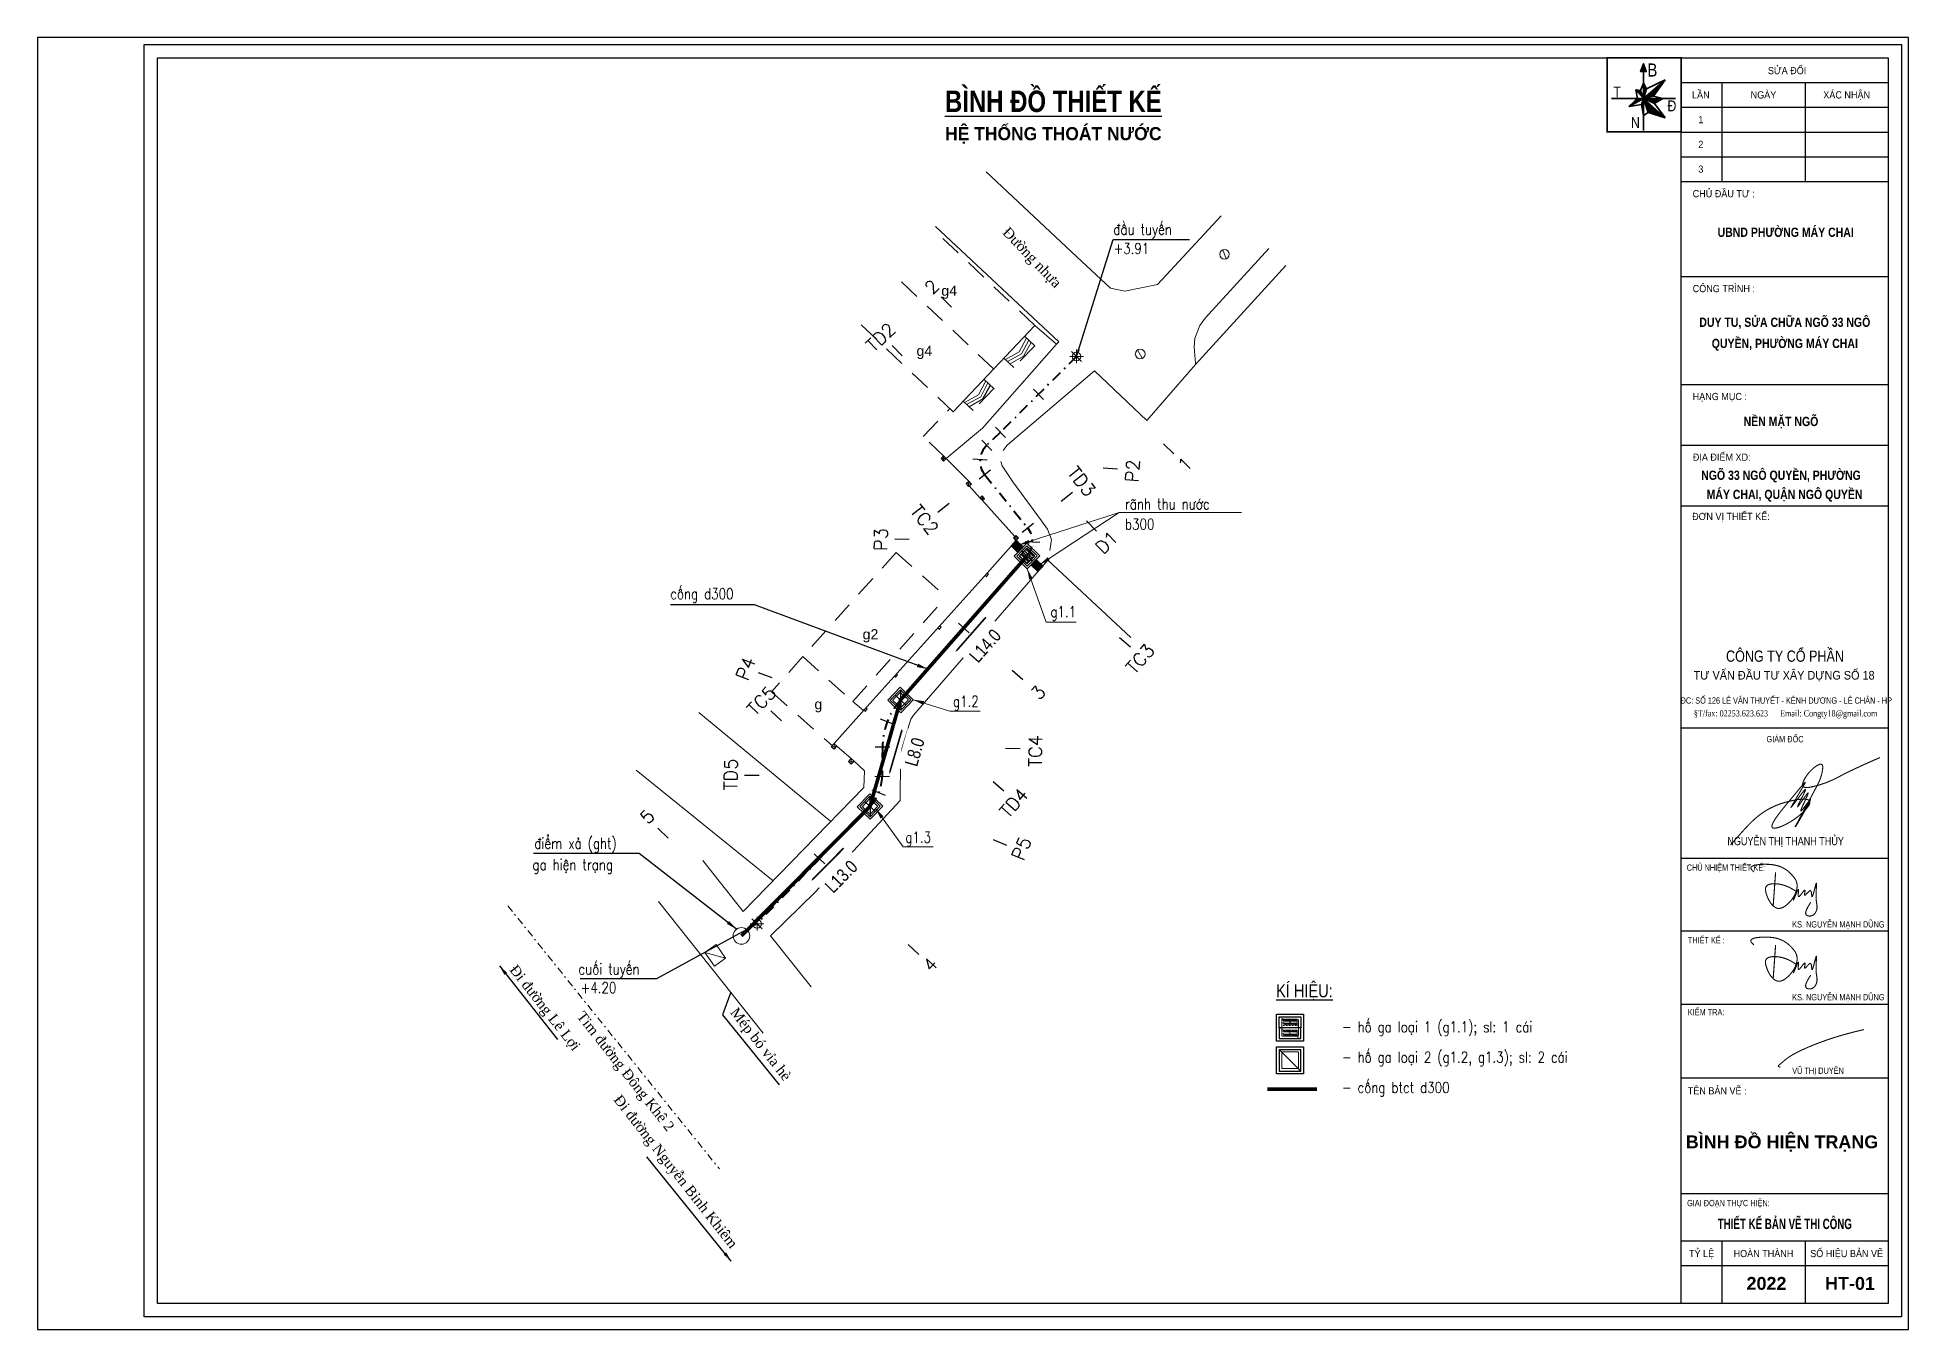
# Model space of a CAD drawing. Header units: inches. Extents: x 598125 to 598485, y 2306533 to 2306724.
# Drawn here: x 598356.4 to 598485.4, y 2306532.8 to 2306621.9 of the extents above; entities that cross this region are included whole.
import ezdxf
from ezdxf.enums import TextEntityAlignment as Align

# ---------------------------------------------------------------- set-up
doc = ezdxf.new("R2010")
doc.units = ezdxf.units.IN
doc.header["$MEASUREMENT"] = 0
for name, pattern in [('ACAD_ISO02W100', [15, 12, -3]), ('DASHDOT', [1, 0.5, -0.25, 0, -0.25]), ('DGN Style 2', [2.425456, 1.455274, -0.970183]), ('HIDDEN', [0.375, 0.25, -0.125])]:
    doc.linetypes.add(name, pattern=pattern)
for name, color, linetype in [('BT7-THAY', 7, 'Continuous'), ('Duong', 3, 'Continuous'), ('ENTTNTHIETKE1', 2, 'Continuous'), ('GA', 5, 'Continuous'), ('GHICHU', 7, 'Continuous'), ('KHUNGTEN', 5, 'Continuous'), ('T.bao', 6, 'Continuous'), ('thep', 2, 'Continuous'), ('TUYEN', 7, 'Continuous'), ('TXT', 5, 'Continuous')]:
    doc.layers.add(name, color=color, linetype=linetype)
for name, color, linetype, lineweight in [('ISO', 153, 'Continuous', 13), ('Khung', 1, 'Continuous', 35), ('Khungbo', 32, 'Continuous', 25), ('LC ISO', 160, 'Continuous', 13), ('LC Khac', 4, 'Continuous', 9), ('LC MANH DUT', 35, 'HIDDEN', 5), ('LC Net dam 1', 30, 'Continuous', 30), ('LC Net manh', 239, 'Continuous', 5), ('LC Net thay', 7, 'Continuous', 25), ('LC Text1', 3, 'Continuous', 20), ('LC Text2', 7, 'Continuous', 25), ('Level 25', 7, 'Continuous', 0), ('Level 5', 7, 'Continuous', 0), ('NKB-00 Boundary', 1, 'ACAD_ISO02W100', 100), ('sotang', 7, 'Continuous', 0)]:
    doc.layers.add(name, color=color, linetype=linetype, lineweight=lineweight)
doc.styles.add('.VnArial', font='', dxfattribs={"height": 0.4})
doc.styles.add('LC 1', font='')
doc.styles.add('LC 3', font='vnsimli.shx', dxfattribs={"width": 0.75})
doc.styles.add('LC3', font='', dxfattribs={"width": 0.8})
doc.styles.get("Standard").update_dxf_attribs({"font": 'arial.ttf'})
doc.styles.add('style1', font='times.ttf')
doc.styles.add('T2', font='', dxfattribs={"width": 0.8})
doc.styles.add('Ten duong', font='', dxfattribs={"width": 0.85})
doc.styles.add('TENCOC', font='Vnromanc.shx')
doc.styles.add('THANG2', font='')
doc.styles.add('VnAvantH-B', font='')
doc.styles.get('.VnArial').set_extended_font_data('.VnArial', italic=True)
doc.styles.get('LC 1').set_extended_font_data('.VnAvantH', bold=True)
doc.styles.get('LC3').set_extended_font_data('.VnArialH', bold=True)
doc.styles.get('T2').set_extended_font_data('.VnArialH')
doc.styles.get('Ten duong').set_extended_font_data('.VnBlackH')
doc.styles.get('THANG2').set_extended_font_data('.VnHelvetInsH', bold=True)
doc.styles.get('VnAvantH-B').set_extended_font_data('.VnAvantH', bold=True)
doc.dimstyles.get("Standard").update_dxf_attribs({"dimtxt": 0.18, "dimasz": 0.18, "dimexe": 0.18, "dimexo": 0.0625, "dimgap": 0.09, "dimtad": 0, "dimtih": 1, "dimtoh": 1, "dimdec": 4, "dimzin": 0, "dimdsep": 46, "dimtxsty": 'Standard', "dimcen": 0.09, "dimadec": 0, "dimazin": 0, "dimtfac": 1, "dimtdec": 4, "dimtofl": 0, "dimtmove": 0, "dimatfit": 3, "dimfxl": 1, "dimtolj": 1, "dimtzin": 0, "dimarcsym": 0})
pattern_1 = [(45, (598407.1368878, 2306576.310959), (-0.001590994, 0.001590994), [])]

msp = doc.modelspace()

# ---------------------------------------------------------------- texts
at = {"linetype": 'Continuous', "lineweight": 0, "char_height": 0.7, "attachment_point": 1, "style": 'style1'}
for s, insert, rotation in [('Đường nhựa', (598423.39, 2306608.88), 313.7976), ('Đi đường Lê Lợi', (598389.44, 2306558.02), 308.1919), ('Tim đường Đông Khê 2', (598394.07, 2306554.82), 308.1919), ('Mép bó vỉa hè', (598404.66, 2306555.08), 308.1919), ('Đi đường Nguyễn Bỉnh Khiêm', (598396.62, 2306549.06), 308.1919)]:
    msp.add_mtext_dynamic_manual_height_columns(s, width=51.1803, gutter_width=10, heights=[0], dxfattribs=dict(at, insert=insert, rotation=rotation))
at = {"layer": 'GHICHU', "color": 0, "style": 'THANG2'}
for s, height, p in [('b×nh ®å hiÖn tr¹ng', 0.8868, (598476.7, 2306545.29, -2.06)), ('2022', 0.887, (598475.63, 2306535.53, -2.06)), ('ht-01', 0.887, (598481.39, 2306535.53, -2.06))]:
    msp.add_text(s, height=height, rotation=359.9992, dxfattribs=at).set_placement(p, align=Align.CENTER)
at = {"layer": 'Khung', "color": 0, "style": 'Ten duong', "width": 0.85}
for s, height, p in [('B', 0.9, (598467.42, 2306619.19, -2.06)), ('t', 0.75, (598465.07, 2306617.75, -2.06)), ('®', 0.75, (598468.8, 2306616.79, -2.06)), ('n', 0.75, (598466.28, 2306615.64, -2.06))]:
    msp.add_text(s, height=height, dxfattribs=at).set_placement(p)
at = {"layer": 'LC Text1', "color": 3, "style": 'LC 3', "width": 0.8}
for s, rotation, p in [('®Çu tuyÕn', 359.9992, (598430.58, 2306608.28)), ('+3.91', 359.9992, (598430.59, 2306606.96)), ('r·nh thu n\xadíc', 0.0008, (598431.38, 2306589.34)), ('b300', 0.0008, (598431.38, 2306587.95)), ('cèng d300', 359.9992, (598400.01, 2306583.15)), ('g1.1', 0.0008, (598426.24, 2306581.91)), ('g1.2', 0.0008, (598419.52, 2306575.73)), ('g1.3', 0.0008, (598416.23, 2306566.36)), ('®iÓm x¶ (ght)', 359.9992, (598390.64, 2306565.94)), ('ga hiÖn tr¹ng', 359.9992, (598390.51, 2306564.47)), ('cuèi tuyÕn', 0.0008, (598393.68, 2306557.27)), ('+4.20', 359.9992, (598393.83, 2306555.99)), ('- hè ga lo¹i 1 (g1.1); sl: 1 c¸i', 359.9992, (598446.34, 2306553.29, 0)), ('- hè ga lo¹i 2 (g1.2, g1.3); sl: 2 c¸i', 359.9992, (598446.34, 2306551.2, 0)), ('- cèng btct d300', 359.9992, (598446.34, 2306549.11, 0))]:
    msp.add_text(s, height=0.75, rotation=rotation, dxfattribs=at).set_placement(p)
at = {"layer": 'LC Text2', "style": 'T2', "width": 0.8}
msp.add_text('%%UkÝ hiÖu:', height=0.9, rotation=359.9992, dxfattribs=at).set_placement((598441.8, 2306555.7, 0))
at = {"layer": 'Level 5', "color": 8, "linetype": 'DGN Style 2', "lineweight": 0, "char_height": 0.7, "attachment_point": 7, "rotation": 360, "line_spacing_factor": 0.782774, "style": '.VnArial'}
for s, insert in [('\\fArial|b0|i0|c0|p39;g2', (598413.28, 2306580.17)), ('{\\fArial|b0|i0|c0|p39;g}', (598409.96, 2306575.35))]:
    msp.add_mtext(s, dxfattribs=dict(at, insert=insert))
at = {"layer": 'sotang', "color": 7, "char_height": 0.7, "width": 1.2942, "attachment_point": 7, "rotation": 360, "line_spacing_factor": 0.782774, "style": '.VnArial'}
for insert in [(598418.71, 2306603.86), (598417, 2306599.71)]:
    msp.add_mtext('{\\fArial|b0|i0|c0|p39;g4}', dxfattribs=dict(at, insert=insert))

# ---------------------------------------------------------------- blocks, each defined once
blk = doc.blocks.new('tru')
at = {"linetype": 'Continuous', "lineweight": 0}
for p, q in [((983.35, 986.81), (983.6, 986.83)), ((983.35, 986.81), (983.38, 986.56)), ((983.35, 986.81), (983.62, 986.58)), ((983.6, 986.83), (983.38, 986.56)), ((983.6, 986.83), (983.62, 986.58))]:
    blk.add_line(p, q, dxfattribs=at)
blk = doc.blocks.new('chu ki Miss Duyen')
at = {"layer": 'ISO', "ltscale": 2, "const_width": 40}
blk.add_lwpolyline([(843, 225), (838, 225), (836, 225), (834, 225), (832, 225), (830, 226), (828, 226), (827, 226), (826, 226), (825, 226), (824, 226), (823, 226), (821, 226), (820, 227), (819, 227), (818, 227), (817, 227), (816, 227), (815, 227), (814, 227), (813, 228), (812, 228), (810, 228), (809, 228), (808, 228), (807, 229), (806, 229), (805, 229), (804, 229), (803, 230), (801, 230), (800, 230), (799, 230), (798, 231), (797, 231), (795, 231), (794, 232), (793, 232), (792, 232), (791, 233), (789, 233), (788, 233), (787, 234), (786, 234), (785, 235), (783, 235), (782, 235), (781, 236), (780, 236), (779, 237), (778, 237), (777, 238), (776, 238), (776, 238), (775, 238), (775, 239), (774, 239), (774, 239), (773, 239), (773, 240), (772, 240), (771, 240), (771, 240), (770, 241), (770, 241), (769, 241), (769, 242), (768, 242), (768, 242), (767, 242), (767, 243), (766, 243), (766, 243), (765, 244), (765, 244), (765, 244), (764, 245), (764, 245), (763, 245), (763, 246), (762, 246), (762, 246), (762, 247), (761, 247), (761, 247), (760, 248), (760, 248), (760, 248), (759, 249), (759, 249), (759, 249), (758, 250), (758, 250), (758, 250), (758, 251), (757, 251), (757, 251), (757, 252), (756, 252), (756, 253), (756, 253), (756, 253), (756, 254), (755, 254), (755, 255), (755, 255), (755, 255), (755, 256), (755, 256), (754, 257), (754, 257), (754, 257), (754, 258), (754, 258), (754, 259), (754, 259), (754, 260), (754, 260), (754, 260), (754, 261), (754, 261), (754, 262), (754, 262), (754, 263), (754, 263), (754, 263), (754, 264), (754, 264), (754, 265), (754, 265), (754, 266), (754, 266), (754, 267), (754, 267), (755, 268), (755, 268), (755, 269), (755, 269), (755, 270), (755, 270), (755, 270), (756, 271), (756, 271), (756, 272), (756, 272), (756, 273), (757, 273), (757, 274), (757, 274), (757, 275), (758, 275), (758, 276), (758, 276), (758, 277), (759, 277), (759, 278), (759, 278), (759, 279), (760, 279), (760, 280), (760, 280), (761, 281), (761, 281), (761, 282), (762, 282), (762, 283), (762, 283), (763, 284), (763, 284), (763, 285), (764, 285), (764, 286), (764, 286), (765, 287), (766, 288), (767, 289), (767, 290), (768, 291), (769, 293), (770, 294), (771, 295), (771, 296), (772, 297), (773, 298), (774, 299), (775, 300), (776, 301), (777, 302), (778, 303), (778, 304), (780, 306), (781, 307), (782, 308), (783, 309), (784, 310), (785, 311), (786, 312), (786, 312), (787, 313), (788, 314), (789, 315), (790, 316), (791, 317), (792, 318), (792, 319), (793, 320), (794, 321), (795, 322), (796, 323), (797, 324), (797, 324), (798, 325), (799, 326), (800, 327), (801, 328), (801, 329), (802, 330), (803, 330), (804, 331), (805, 332), (805, 333), (806, 334), (807, 335), (808, 336), (808, 336), (809, 337), (810, 338), (811, 339), (811, 340), (812, 340), (813, 341), (814, 343), (816, 344), (817, 346), (819, 348), (820, 349), (822, 351), (823, 352), (824, 354), (826, 355), (827, 357), (829, 358), (830, 360), (831, 361), (834, 364), (840, 370), (842, 372), (845, 376), (848, 379), (851, 382), (853, 386), (856, 389), (859, 392), (862, 395), (865, 398), (867, 401), (870, 404), (873, 407), (876, 411), (879, 414), (882, 417), (885, 420), (887, 423), (890, 427), (893, 430), (896, 433), (899, 436), (902, 440), (905, 443), (908, 446), (911, 449), (914, 453), (917, 456), (920, 459), (923, 462), (926, 466), (928, 469), (931, 472), (934, 476), (937, 479), (940, 482), (943, 486), (946, 489), (949, 492), (953, 495), (956, 499), (959, 502), (962, 505), (965, 509), (968, 512), (971, 515), (974, 519), (977, 522), (980, 525), (983, 529), (986, 532), (989, 535), (992, 538), (996, 542), (999, 545), (1002, 548), (1005, 552), (1008, 555), (1011, 558), (1014, 561), (1017, 565), (1021, 568), (1024, 571), (1027, 574), (1030, 578), (1033, 581), (1036, 584), (1040, 587), (1043, 591), (1046, 594), (1049, 596), (1052, 600), (1056, 603), (1059, 606), (1062, 610), (1065, 613), (1069, 616), (1072, 619), (1075, 622), (1078, 625), (1082, 628), (1085, 631), (1088, 634), (1091, 637), (1095, 640), (1098, 643), (1101, 646), (1105, 649), (1108, 652), (1111, 655), (1114, 658), (1118, 661), (1121, 664), (1124, 667), (1128, 670), (1131, 673), (1134, 676), (1138, 679), (1141, 682), (1144, 685), (1148, 688), (1151, 691), (1154, 694), (1158, 697), (1161, 700), (1165, 702), (1168, 705), (1171, 708), (1175, 711), (1178, 714), (1182, 717), (1185, 720), (1188, 722), (1192, 725), (1195, 728), (1199, 731), (1202, 734), (1205, 736), (1209, 739), (1212, 742), (1216, 745), (1219, 747), (1223, 750), (1226, 753), (1229, 756), (1233, 758), (1236, 761), (1240, 764), (1243, 767), (1247, 769), (1250, 772), (1254, 775), (1257, 777), (1261, 780), (1264, 783), (1268, 785), (1271, 788), (1275, 791), (1278, 793), (1282, 796), (1285, 799), (1289, 801), (1292, 804), (1296, 807), (1299, 809), (1303, 812), (1306, 815), (1310, 817), (1313, 820), (1317, 822), (1320, 825), (1324, 828), (1327, 830), (1331, 833), (1335, 835), (1338, 838), (1342, 840), (1345, 843), (1349, 846), (1352, 848), (1356, 851), (1360, 853), (1363, 856), (1367, 858), (1370, 861), (1374, 863), (1377, 866), (1381, 868), (1385, 871), (1392, 876), (1399, 881), (1406, 886), (1413, 891), (1421, 896), (1428, 901), (1435, 906), (1442, 911), (1447, 915), (1457, 921), (1464, 926), (1471, 931), (1479, 936), (1486, 941), (1493, 946), (1501, 950), (1508, 955), (1515, 960), (1523, 965), (1530, 970), (1537, 975), (1545, 980), (1552, 984), (1559, 989), (1567, 994), (1574, 999), (1582, 1004), (1589, 1008), (1596, 1013), (1604, 1018), (1611, 1023), (1619, 1028), (1626, 1032), (1634, 1037), (1641, 1042), (1648, 1046), (1656, 1051), (1663, 1056), (1671, 1061), (1678, 1065), (1686, 1070), (1693, 1075), (1701, 1079), (1708, 1084), (1716, 1089), (1723, 1093), (1731, 1098), (1738, 1103), (1746, 1107), (1753, 1112), (1761, 1116), (1769, 1121), (1776, 1126), (1784, 1130), (1791, 1135), (1799, 1139), (1806, 1144), (1814, 1148), (1822, 1153), (1829, 1158), (1837, 1162), (1844, 1167), (1852, 1171), (1860, 1176), (1867, 1180), (1875, 1185), (1882, 1189), (1890, 1194), (1898, 1198), (1905, 1203), (1913, 1207), (1921, 1212), (1928, 1216), (1936, 1220), (1943, 1225), (1951, 1229), (1959, 1234), (1964, 1237), (1974, 1243), (1982, 1247), (1989, 1251), (1997, 1256), (2005, 1260), (2012, 1265), (2020, 1269), (2028, 1273), (2036, 1278), (2043, 1282), (2051, 1286), (2059, 1291), (2066, 1295), (2074, 1299), (2082, 1304), (2089, 1308), (2097, 1312), (2105, 1317), (2113, 1321), (2120, 1325), (2128, 1330), (2136, 1334), (2144, 1338), (2151, 1342), (2159, 1347), (2167, 1351), (2175, 1355), (2182, 1359), (2190, 1364), (2198, 1368), (2206, 1372), (2213, 1376), (2221, 1381), (2229, 1385), (2237, 1389), (2244, 1393), (2252, 1397), (2260, 1402), (2268, 1406), (2276, 1410), (2283, 1414), (2291, 1418), (2299, 1422), (2307, 1426), (2315, 1431), (2322, 1435), (2330, 1439), (2338, 1443), (2346, 1447), (2354, 1451), (2361, 1455), (2369, 1459), (2377, 1464), (2385, 1468), (2393, 1472), (2401, 1476), (2408, 1480), (2416, 1484), (2424, 1488), (2432, 1492), (2440, 1496), (2448, 1500), (2456, 1504), (2463, 1508), (2471, 1512), (2479, 1516), (2487, 1520), (2495, 1524), (2503, 1528), (2511, 1532), (2519, 1536), (2526, 1540), (2534, 1544), (2542, 1548), (2550, 1552), (2558, 1556), (2566, 1560), (2574, 1564), (2582, 1568), (2590, 1572), (2598, 1575), (2606, 1579), (2613, 1583), (2621, 1587), (2629, 1591), (2637, 1595), (2645, 1599), (2653, 1603), (2661, 1607), (2669, 1610), (2677, 1614), (2685, 1618), (2693, 1622), (2701, 1626), (2709, 1630), (2717, 1633), (2725, 1637), (2733, 1641), (2741, 1645), (2749, 1649), (2756, 1652), (2764, 1656), (2772, 1660), (2780, 1664), (2788, 1668), (2796, 1671), (2804, 1675), (2812, 1679), (2820, 1683), (2828, 1686), (2836, 1690), (2844, 1694), (2852, 1698), (2860, 1701), (2868, 1705), (2876, 1709), (2884, 1712), (2892, 1716), (2900, 1720), (2908, 1723), (2916, 1727), (2925, 1731), (2933, 1734), (2941, 1738), (2949, 1742), (2957, 1745), (2965, 1749), (2973, 1753), (2981, 1756), (2989, 1760), (2997, 1763), (3005, 1767), (3013, 1771), (3021, 1774), (3029, 1778), (3037, 1781), (3045, 1785), (3053, 1789), (3061, 1792), (3069, 1796), (3078, 1799), (3086, 1803), (3094, 1806), (3102, 1810), (3110, 1813), (3118, 1817), (3126, 1820), (3134, 1824), (3142, 1827), (3150, 1831), (3156, 1833), (3167, 1838), (3175, 1841), (3183, 1845), (3191, 1848), (3199, 1852), (3207, 1855), (3215, 1859), (3223, 1862), (3232, 1866), (3240, 1869), (3248, 1873), (3256, 1876), (3264, 1879), (3272, 1883), (3280, 1886), (3288, 1890), (3297, 1893), (3305, 1896), (3313, 1900), (3321, 1903), (3329, 1907), (3337, 1910), (3345, 1913), (3354, 1917), (3362, 1920), (3370, 1923), (3378, 1927), (3386, 1930), (3394, 1933), (3403, 1937), (3411, 1940), (3419, 1944), (3427, 1947), (3435, 1950), (3452, 1957), (3468, 1963), (3484, 1970), (3501, 1977), (3517, 1983), (3534, 1990), (3550, 1996), (3566, 2003), (3583, 2009), (3599, 2016), (3616, 2022), (3632, 2029), (3648, 2035), (3665, 2042), (3681, 2048), (3698, 2055), (3714, 2061), (3731, 2068), (3747, 2074), (3763, 2081), (3780, 2087), (3796, 2093), (3813, 2100), (3828, 2106)], dxfattribs=at)
blk = doc.blocks.new('nguyen thi thanh thuy')
at = {"layer": 'ISO', "ltscale": 2, "const_width": 40}
blk.add_lwpolyline([(-2685, -1690, -0.006388), (-2178, -1117, -0.008557), (-1977, -905, -0.017087), (-1770, -708, -0.102087), (-833, -161, -0.039833), (-270, -16, -0.020512), (-90, 8, -0.044497), (98, 9, -0.05587), (182, -8, -0.113633), (236, -42, -0.176433), (258, -92, -0.077033), (254, -135, -0.069534), (223, -210, -0.038569), (166, -296, -0.030368), (57, -421, -0.082382), (-675, -942, -0.035158), (-905, -1035, -0.04441), (-1026, -1062, -0.066948), (-1091, -1062, -0.143409), (-1132, -1043, -0.176131), (-1149, -1007, -0.069024), (-1148, -973, -0.059887), (-1131, -911, -0.036714), (-1079, -807, -0.019023), (-1000, -683, -0.011006), (-898, -542, -0.01042), (-645, -222, 0.001355), (-76, 463, -0.031231), (69, 631, -0.180623), (82, 640, -0.602198), (84, 631, -0.055981), (56, 570, -0.010846), (-28, 418, 0.000464), (-371, -161, 0.02324), (-439, -286, 1.627113), (-437, -292, 0.049833), (-397, -245, 0.005496), (-91, 162, -0.011697), (26, 311, -0.051381), (82, 370, -0.288592), (95, 376, -0.379106), (97, 362, -0.040394), (80, 315, -0.015043), (4, 153, 0.026859), (-200, -261, 0.160173), (-204, -278, 0.62441), (-195, -273, 0.034188), (-141, -204, -0.015387), (148, 200, -0.034245), (183, 240, -0.377171), (195, 246, -0.275743), (195, 230, -0.039705), (162, 143, -0.007154), (29, -150, 0.010269), (-53, -335, 0.059207), (-81, -418, 0.494242), (-78, -431, 0.209425), (-61, -421, 0.031522), (-22, -378, 0.012151), (92, -232, -0.015412), (249, -26, -0.066877), (274, -2, -1.012313), (279, -8, -0.055225), (269, -38, -0.019501), (211, -159, -0.008968), (2, -538, -0.00525), (-207, -898, -0.041875), (-284, -1018, -0.365695), (-264, -970, -0.007459), (-39, -543, 0.000828), (491, 447, 0.016244), (598, 659, 0.05881), (711, 1009, 0.039413), (734, 1174, 0.060004), (730, 1242, 0.240646), (692, 1298, 0.134453), (647, 1305, 0.071372), (590, 1291, 0.040684), (523, 1258, 0.056501), (335, 1112, 0.071752), (65, 772, 0.045704), (5, 642, 0.058573), (-12, 565, 0.116475), (-5, 505, 0.165912), (30, 466, 0.096245), (88, 446, 0.048338), (165, 443, 0.036618), (301, 460, 0.062636), (1097, 724, 0.01049), (1469, 913, -0.006081), (1725, 1041, -0.007252), (2275, 1297, -0.003845), (2852, 1552)], format="xyb", dxfattribs=at)
blk = doc.blocks.new('Nguyen Manh Dung')
at = {"layer": 'LC ISO', "const_width": 60}
for points in [[(-1870, 1732), (-1922, 1783), (-1970, 1833), (-2008, 1881), (-2021, 1904), (-2030, 1922), (-2036, 1946), (-2036, 1965), (-2032, 1984), (-2024, 2001), (-2013, 2017), (-1997, 2033), (-1956, 2060), (-1902, 2084), (-1839, 2104), (-1766, 2121), (-1686, 2135), (-1601, 2145), (-1512, 2153), (-1330, 2161), (-1222, 2162), (-1153, 2160), (-1069, 2157), (-989, 2152), (-911, 2144), (-837, 2135), (-695, 2110), (-564, 2078), (-443, 2038), (-329, 1991), (-223, 1936), (-123, 1874), (-29, 1805), (62, 1728), (149, 1645), (256, 1528), (315, 1458), (354, 1407), (390, 1354), (422, 1299), (437, 1269), (469, 1185), (484, 1126), (494, 1065), (499, 1003), (499, 941), (494, 878), (485, 814), (471, 750), (453, 686), (431, 622), (405, 559), (376, 496), (307, 372), (227, 253), (136, 140), (37, 34), (-37, -34), (-125, -106), (-181, -145), (-238, -181), (-295, -210), (-353, -234), (-410, -250), (-483, -260), (-523, -259), (-578, -251), (-632, -234), (-684, -211), (-736, -180), (-785, -143), (-833, -100), (-879, -52), (-923, 1), (-965, 58), (-1005, 119), (-1042, 183), (-1077, 249), (-1138, 388), (-1194, 552), (-1208, 601), (-1223, 671), (-1233, 739), (-1236, 803), (-1230, 862), (-1211, 919), (-1186, 959), (-1148, 997), (-1101, 1027), (-1045, 1052), (-983, 1070), (-915, 1083), (-844, 1090), (-769, 1093), (-693, 1092), (-616, 1088), (-517, 1077), (-468, 1069), (-329, 1041), (-199, 1004), (-78, 960), (38, 909), (148, 854), (254, 795), (460, 671)], [(-814, -118), (-802, 50), (-790, 217), (-778, 385), (-765, 552), (-753, 720), (-741, 888), (-729, 1055), (-717, 1223), (-705, 1390), (-693, 1558), (-681, 1725)], [(477, 775), (449, 689), (422, 605), (409, 565), (396, 525), (384, 487), (373, 450), (361, 415), (351, 382), (342, 351), (333, 323), (325, 298), (319, 275), (313, 256), (309, 240), (306, 227), (304, 218), (304, 214), (305, 213), (306, 215), (308, 217), (310, 221), (313, 227), (315, 232), (318, 240), (326, 258), (336, 280), (346, 306), (358, 334), (370, 365), (384, 398), (398, 433), (427, 504), (457, 575), (472, 609), (486, 641), (500, 671), (514, 699), (526, 723), (538, 744), (548, 761), (553, 767), (557, 773), (561, 777), (565, 780), (568, 781), (571, 781), (573, 779), (575, 776), (576, 771), (577, 764), (578, 756), (578, 746), (577, 735), (577, 723), (575, 695), (572, 664), (569, 631), (565, 596), (560, 527), (558, 494), (558, 464), (560, 438), (561, 426), (564, 416), (566, 408), (570, 401), (574, 395), (580, 391), (584, 390), (590, 390), (597, 392), (605, 396), (613, 401), (622, 408), (631, 416), (641, 425), (662, 447), (684, 472), (707, 500), (731, 530), (779, 593), (802, 623), (825, 652), (846, 678), (866, 701), (875, 710), (884, 719), (892, 726), (900, 732), (906, 737), (913, 740), (918, 741), (922, 740), (926, 737), (929, 732), (931, 725), (931, 717), (932, 706), (931, 694), (930, 680), (929, 666), (925, 634), (920, 601), (915, 568), (912, 536), (910, 522), (909, 508), (909, 496), (909, 485), (911, 476), (913, 469), (914, 466), (920, 461), (925, 461), (931, 462), (937, 465), (945, 470), (953, 476), (962, 484), (971, 493), (981, 503), (1003, 526), (1026, 551), (1076, 605), (1101, 632), (1126, 657), (1150, 679), (1162, 688), (1173, 697), (1184, 704), (1195, 709), (1205, 713), (1214, 715), (1223, 715), (1228, 715), (1239, 710), (1246, 704), (1252, 697), (1258, 688), (1263, 677), (1267, 665), (1275, 639), (1281, 609), (1286, 576), (1290, 543), (1293, 510), (1296, 479), (1299, 451), (1302, 426), (1304, 416), (1306, 405), (1308, 399), (1310, 394), (1312, 389), (1315, 387), (1318, 385), (1321, 385), (1324, 387), (1327, 389), (1331, 393), (1334, 399), (1342, 412), (1350, 430), (1359, 452), (1368, 477), (1377, 505), (1386, 536), (1396, 569), (1406, 605), (1426, 679), (1466, 833), (1475, 870), (1485, 906), (1494, 941), (1502, 973), (1510, 1003), (1518, 1031), (1524, 1055), (1531, 1075), (1538, 1095), (1541, 1104), (1545, 1112), (1549, 1116), (1552, 1117), (1554, 1113), (1556, 1106), (1557, 1095), (1558, 1081), (1558, 1065), (1558, 1045), (1557, 1023), (1557, 998), (1556, 971), (1554, 942), (1553, 911), (1552, 878), (1550, 844), (1546, 772), (1543, 696), (1540, 617), (1538, 537), (1537, 458), (1537, 381), (1540, 306), (1541, 276), (1544, 237), (1547, 204), (1550, 173), (1557, 113), (1565, 57), (1573, 5), (1580, -45), (1586, -93), (1590, -139), (1592, -185), (1590, -230), (1584, -276), (1580, -299), (1573, -328), (1568, -347), (1560, -371), (1551, -395), (1540, -419), (1528, -444), (1515, -467), (1501, -491), (1485, -513), (1469, -535), (1451, -556), (1432, -576), (1412, -594), (1390, -611), (1368, -626), (1344, -640), (1320, -652), (1288, -663), (1267, -668), (1239, -673), (1211, -676), (1183, -677), (1155, -676), (1128, -673), (1103, -668), (1079, -662), (1056, -653), (1039, -645), (1019, -632), (1004, -620), (992, -605), (982, -590), (975, -573), (970, -555), (966, -536), (965, -516), (966, -494), (969, -472), (973, -449), (979, -424), (987, -399), (996, -373), (1006, -346), (1018, -319), (1031, -291), (1060, -233), (1093, -172), (1128, -111), (1166, -48), (1246, 81)]]:
    blk.add_lwpolyline(points, dxfattribs=at)
blk = doc.blocks.new('khung vpn')
at = {"layer": 'Defpoints'}
for p, q in [((52556.46, -4195.446), (52498.758, -4195.446)), ((52498.758, -4195.446), (52498.758, -4235.276)), ((52556.46, -4235.276), (52556.46, -4195.446)), ((52498.758, -4235.276), (52556.46, -4235.276))]:
    blk.add_line(p, q, dxfattribs=at)
at = {"layer": 'KHUNGTEN'}
blk.add_lwpolyline([(52556.243, -4234.885), (52502.048, -4234.885), (52502.048, -4195.662), (52556.243, -4195.662)], close=True, dxfattribs=at)
at = {"layer": 'T.bao'}
for p, q in [((52549.443, -4196.835), (52555.832, -4196.835)), ((52550.703, -4196.835), (52550.703, -4199.885)), ((52553.267, -4196.835), (52553.267, -4199.885)), ((52549.443, -4197.598), (52555.832, -4197.598)), ((52549.443, -4198.36), (52555.832, -4198.36)), ((52549.443, -4199.123), (52555.832, -4199.123)), ((52549.443, -4222.987), (52555.832, -4222.987)), ((52549.443, -4225.241), (52555.832, -4225.241)), ((52549.443, -4227.516), (52555.832, -4227.516)), ((52549.443, -4232.534), (52555.832, -4232.534)), ((52550.703, -4232.534), (52550.703, -4234.474)), ((52553.267, -4232.534), (52553.267, -4234.474)), ((52549.443, -4233.296), (52555.832, -4233.296))]:
    blk.add_line(p, q, dxfattribs=at)
at = {"layer": 'thep'}
for p, q in [((52549.443, -4199.885), (52555.832, -4199.885)), ((52549.443, -4202.81), (52555.832, -4202.81)), ((52549.443, -4206.138), (52555.832, -4206.138)), ((52549.443, -4208.009), (52555.832, -4208.009)), ((52549.443, -4209.881), (52555.832, -4209.881)), ((52549.443, -4216.721), (52555.832, -4216.721)), ((52549.443, -4220.741), (52555.832, -4220.741)), ((52549.443, -4231.083), (52555.832, -4231.083))]:
    blk.add_line(p, q, dxfattribs=at)
for points in [[(52555.832, -4234.474), (52502.459, -4234.474), (52502.459, -4196.073), (52555.832, -4196.073)], [(52555.832, -4196.073), (52555.832, -4234.474), (52549.443, -4234.474), (52549.443, -4196.073)]]:
    blk.add_lwpolyline(points, close=True, dxfattribs=at)
at = {"layer": 'TXT', "linetype": 'Continuous'}
blk.add_line((52555.832, -4196.073), (52555.832, -4234.474), dxfattribs=at)
at = {"layer": 'ISO', "xscale": 0.0007999999999999995, "yscale": 0.0007999999999999995, "zscale": 0.0007999999999999995, "rotation": 352.0676215534355}
blk.add_blockref('chu ki Miss Duyen', (52551.816, -4227.273), dxfattribs=at)
at = {"layer": 'LC Net dam 1'}
for name, p, xscale, yscale, zscale in [('nguyen thi thanh thuy', (52553.202, -4218.934), 0.0008320000000000002, 0.0008320000000000002, 0.0008320000000000002), ('Nguyen Manh Dung', (52552.742, -4222.147), 0.0005625000000000002, 0.0005625000000000002, 0.0005625000000000002), ('Nguyen Manh Dung', (52552.742, -4224.392), 0.0005625000000000002, 0.0005625000000000002, 0.0005625000000000002)]:
    blk.add_blockref(name, p, dxfattribs=dict(at, xscale=xscale, yscale=yscale, zscale=zscale))
at = {"layer": 'BT7-THAY', "linetype": 'ByBlock', "style": 'VnAvantH-B'}
for s, height, width, p in [('ubnd ph\xadêng m¸y chai', 0.28512, 0.85, (52552.67, -4201.592)), ('nÒn mÆt ngâ', 0.28512, 0.85, (52552.525, -4207.424)), ('ngâ 33 ng« quyÒn, PH¦êNG', 0.28512, 0.85, (52552.525, -4209.082)), ('m¸y chai, quËn ng« quyÒn', 0.28512, 0.85, (52552.634, -4209.673)), ('thiÕt kÕ b¶n vÏ thi c«ng', 0.32076, 0.7, (52552.643, -4232.177))]:
    blk.add_text(s, height=height, dxfattribs=dict(at, width=width)).set_placement(p, align=Align.CENTER)
at = {"layer": 'BT7-THAY', "insert": (52552.643, -4204.081), "char_height": 0.28512, "width": 6.5241, "attachment_point": 2, "line_spacing_factor": 1.372151, "style": 'VnAvantH-B'}
blk.add_mtext('{\\W0.85;duy tu, söa ch÷a NGâ 33 ng« quyÒn, PH¦êNG m¸y chai}', dxfattribs=at)
at = {"layer": 'TXT', "linetype": 'Continuous'}
for s, height, style, width, p in [('söa ®æi', 0.2218, 'T2', 0.9, (52552.713, -4196.577)), ('lÇn', 0.2218, 'T2', 0.9, (52550.054, -4197.326)), ('ngµy', 0.2218, 'T2', 0.9, (52551.985, -4197.326)), ('x¸c nhËn', 0.2218, 'T2', 0.9, (52554.55, -4197.326)), ('1', 0.222, 'T2', 0.9, (52550.054, -4198.089)), ('2', 0.222, 'T2', 0.9, (52550.054, -4198.851)), ('3', 0.222, 'T2', 0.9, (52550.054, -4199.614)), ('c«ng ty cæ phÇn', 0.34658, 'T2', 0.8, (52552.648, -4214.689)), ('®c: sè 126 lª v¨n thuyÕt - kªnh d\xad¬ng - lª ch©n - hp', 0.19408, 'T2', 0.8, (52552.689, -4215.98)), ('§T/fax: 02253.623.623      Email: Congty18@gmail.com', 0.19408, 'style1', 0.7, (52552.666, -4216.376)), ('nguyÔn thÞ thanh thñy', 0.24954, 'T2', 0.8, (52552.668, -4220.343)), ('giai ®o¹n thùc hiÖn:', 0.19408, 'T2', 0.8, (52550.904, -4231.471)), ('tû lÖ', 0.2218, 'T2', 0.9, (52550.076, -4233.041)), ('hoµn thµnh', 0.2218, 'T2', 0.9, (52551.985, -4233.041)), ('sè hiÖu b¶n vÏ', 0.22181, 'T2', 0.9, (52554.55, -4233.041))]:
    blk.add_text(s, height=height, dxfattribs=dict(at, style=style, width=width)).set_placement(p, align=Align.CENTER)
at = {"layer": 'TXT', "linetype": 'Continuous', "style": 'T2'}
for s, height, width, p in [('chñ ®Çu t\xad :', 0.22181, 0.9, (52549.802, -4200.371)), ('c«ng tr×nh :', 0.22181, 0.9, (52549.802, -4203.296)), ('h¹ng môc :', 0.2218, 0.9, (52549.802, -4206.623)), ('®Þa ®iÓm xd:', 0.22181, 0.9, (52549.806, -4208.494)), ('®¬n vÞ thiÕt kÕ:', 0.22181, 0.9, (52549.785, -4210.32)), ('gi¸m ®èc', 0.1941, 0.8, (52552.079, -4217.171)), ('chñ nhiÖm thiÕt kÕ:', 0.19408, 0.8, (52549.617, -4221.132)), ('thiÕt kÕ :', 0.1941, 0.8, (52549.651, -4223.371)), ('ks. nguyÔn m¹nh dòng', 0.19408, 0.8, (52552.871, -4222.88)), ('ks. nguyÔn m¹nh dòng', 0.19408, 0.8, (52552.871, -4225.126)), ('kiÓm tra:', 0.1941, 0.8, (52549.651, -4225.587)), ('vò thÞ duyªn', 0.19408, 0.8, (52552.871, -4227.392)), ('tªn b¶n vÏ :', 0.22181, 0.9, (52549.651, -4228.026))]:
    blk.add_text(s, height=height, dxfattribs=dict(at, width=width)).set_placement(p)
at = {"layer": 'TXT', "linetype": 'Continuous', "style": 'T2', "width": 0.9}
blk.add_text('t\xad vÊn ®Çu t\xad x©y dùng sè 18', height=0.26617, dxfattribs=at).set_placement((52552.621, -4215.094), align=Align.MIDDLE)
blk = doc.blocks.new('COCTRENTUYEN')
at = {"layer": 'LC Net thay', "color": 2}
for p, q in [((-8.63, 3.4), (-9.33, 4.11)), ((0.35, -0.35), (-0.35, 0.35)), ((-2.27, -2.97), (-2.98, -2.26)), ((-4.9, -5.59), (-5.59, -4.88)), ((6, -6.02), (6.71, -6.72)), ((0.68, -11.33), (1.38, -12.04)), ((-7.4, -19.05), (-8.15, -18.39)), ((-3.7, -22.31), (-4.45, -21.65)), ((-28.16, -33.22), (-28.88, -32.52)), ((-17.37, -34.99), (-18.09, -34.3)), ((-21.68, -39.47), (-22.4, -38.77)), ((-11.61, -40.55), (-10.89, -41.24))]:
    blk.add_line(p, q, dxfattribs=at)
at = {"layer": 'LC Net thay', "color": 1}
for p, q in [((-12.04, 0.04), (-12.73, 0.76)), ((-5.85, -6.49), (-6.53, -5.77)), ((-6.16, -7.15), (-7.15, -7.08)), ((1.83, -7.69), (2.82, -7.76)), ((-5.94, -7.85), (-6.72, -8.47)), ((-8.78, -10.13), (-9.56, -10.76)), ((-1.07, -9.98), (-0.29, -9.35)), ((-2.98, -11.52), (-3.76, -12.14)), ((-11.54, -12.62), (-12.54, -12.6)), ((-2.54, -12.82), (-3.54, -12.79)), ((-3.04, -14.09), (-3.79, -13.43)), ((2.97, -19.37), (3.72, -20.03)), ((-21, -22.16), (-21.93, -21.81)), ((-20.36, -25.13), (-21.08, -24.44)), ((-11.77, -24.02), (-12.52, -23.36)), ((-12.59, -25.38), (-13.52, -25.02)), ((-12.89, -26.95), (-13.89, -26.94)), ((-4.89, -27.02), (-3.89, -27.03)), ((-21.9, -28.9), (-22.9, -28.89)), ((-12.91, -28.98), (-13.91, -28.97)), ((-5.76, -29.3), (-5.01, -29.96)), ((-13.89, -31.38), (-14.61, -30.69)), ((-13.17, -30.28), (-14.09, -29.9)), ((-5.76, -33.31), (-4.84, -33.69))]:
    blk.add_line(p, q, dxfattribs=at)
at = {"layer": 'TUYEN', "color": 1, "linetype": 'DASHDOT', "lineweight": 40, "ltscale": 1.5}
blk.add_lwpolyline([(0, 0), (-5.25, -5.23), (-6.19, -6.13, 0.390579), (-6.33, -8.16), (-3.37, -11.83, -0.364597), (-3.42, -13.76), (-12.14, -23.69, 0.17983), (-13.39, -26.94), (-13.41, -28.98, -0.19178), (-14.25, -31.03), (-22.04, -39.12)], format="xyb", dxfattribs=at)
at = {"layer": 'LC Text2', "color": 2, "style": 'TENCOC'}
for s, rotation, p in [('2', 44.9438, (-9.94, 4.21)), ('1', 44.9438, (7.53, -8.02)), ('D1', 44.206, (1.83, -13.7)), ('3', 48.6797, (-2.56, -23.76)), ('5', 46.0324, (-29.56, -32.32)), ('4', 46.0324, (-10.04, -42.52))]:
    blk.add_text(s, height=0.9, rotation=rotation, dxfattribs=at).set_placement(p)
at = {"layer": 'LC Text2', "color": 1, "style": 'TENCOC'}
for s, rotation, p in [('TD2', 43.4682, (-14, 0.24)), ('TD3', 308.8066, (-0.69, -8.05)), ('P2', 86.1374, (4.26, -8.71)), ('TC2', 308.8066, (-11.53, -10.69)), ('P3', 88.7431, (-13.06, -13.42)), ('TC3', 48.6797, (4.01, -21.97)), ('P4', 69.0687, (-22.69, -22.41)), ('TC5', 46.0324, (-22.17, -24.85)), ('TC4', 89.4578, (-2.4, -28.31)), ('TD5', 89.4578, (-23.41, -29.93)), ('TD4', 48.6797, (-4.71, -31.9)), ('P5', 67.7451, (-3.68, -34.83))]:
    blk.add_text(s, height=0.9, rotation=rotation, dxfattribs=at).set_placement(p)
blk = doc.blocks.new('TIEUDE1')
at = {"layer": 'LC Text2', "color": 7, "style": 'LC 1'}
blk.add_attdef('TIªU§Ò', text='', height=5, dxfattribs=at).set_placement((0, 0), align=Align.BOTTOM_CENTER)
blk.add_attdef('TL', text='', height=3, dxfattribs=at).set_placement((0, -2), align=Align.TOP_CENTER)
blk = doc.blocks.new('bu lon')
at = {"layer": 'LC Khac', "color": 9}
for p, q in [((0.79, 0), (-0.79, 0)), ((0, -0.79), (0, 0.79))]:
    blk.add_line(p, q, dxfattribs=at)
at = {"layer": 'LC Khac', "color": 7}
blk.add_circle((0, 0), 0.5, dxfattribs=at)
blk = doc.blocks.new('MM')
at = {"layer": 'LC Khac', "xscale": 2.289702860291335, "yscale": 2.289702860291335, "zscale": 2.289702860291335}
blk.add_blockref('bu lon', (0, 0), dxfattribs=at)
blk = doc.blocks.new('ga123')
at = {"layer": 'LC MANH DUT', "lineweight": 5, "ltscale": 50}
for p, q in [((-110, 320), (-390, 320)), ((-110, 320), (-390, 320)), ((-140, 290), (-360, 290)), ((-360, 290), (-360, 255)), ((-140, 290), (-360, 290)), ((-360, 290), (-360, 255)), ((-140, 255), (-360, 255)), ((-140, 255), (-360, 255)), ((-140, 255), (-360, 255)), ((-140, 255), (-360, 255)), ((-140, 225), (-360, 225)), ((-360, 225), (-360, 195)), ((-140, 225), (-360, 225)), ((-140, 225), (-360, 225)), ((-360, 225), (-360, 195)), ((-140, 225), (-360, 225)), ((-140, 195), (-360, 195)), ((-140, 195), (-360, 195)), ((-140, 165), (-360, 165)), ((-360, 165), (-360, 135)), ((-140, 165), (-360, 165)), ((-140, 165), (-360, 165)), ((-360, 165), (-360, 135)), ((-140, 165), (-360, 165)), ((-140, 135), (-360, 135)), ((-140, 135), (-360, 135)), ((-140, 105), (-360, 105)), ((-360, 105), (-360, 75)), ((-140, 105), (-360, 105)), ((-140, 105), (-360, 105)), ((-360, 105), (-360, 75)), ((-140, 105), (-360, 105)), ((-140, 75), (-360, 75)), ((-140, 75), (-360, 75)), ((-140, 45), (-360, 45)), ((-360, 45), (-360, 15)), ((-140, 45), (-360, 45)), ((-140, 45), (-360, 45)), ((-360, 45), (-360, 15)), ((-140, 45), (-360, 45)), ((-140, 15), (-360, 15)), ((-140, 15), (-360, 15)), ((-140, 290), (-140, 255)), ((-140, 290), (-140, 255)), ((-140, 225), (-140, 195)), ((-140, 225), (-140, 195)), ((-140, 165), (-140, 135)), ((-140, 165), (-140, 135)), ((-140, 105), (-140, 75)), ((-140, 105), (-140, 75)), ((-140, 45), (-140, 15)), ((-140, 45), (-140, 15)), ((-110, 320), (-110, -320)), ((-110, 320), (-110, -320)), ((390, 320), (110, 320)), ((390, 320), (110, 320)), ((360, 290), (140, 290)), ((140, 290), (140, 255)), ((360, 290), (140, 290)), ((140, 290), (140, 255)), ((360, 255), (140, 255)), ((360, 255), (140, 255)), ((360, 255), (140, 255)), ((360, 255), (140, 255)), ((360, 225), (140, 225)), ((140, 225), (140, 195)), ((360, 225), (140, 225)), ((360, 225), (140, 225)), ((140, 225), (140, 195)), ((360, 225), (140, 225)), ((360, 195), (140, 195)), ((360, 195), (140, 195)), ((360, 165), (140, 165)), ((140, 165), (140, 135)), ((360, 165), (140, 165)), ((360, 165), (140, 165)), ((140, 165), (140, 135)), ((360, 165), (140, 165)), ((360, 135), (140, 135)), ((360, 135), (140, 135)), ((360, 105), (140, 105)), ((140, 105), (140, 75)), ((360, 105), (140, 105)), ((360, 105), (140, 105)), ((140, 105), (140, 75)), ((360, 105), (140, 105)), ((360, 75), (140, 75)), ((360, 75), (140, 75)), ((360, 45), (140, 45)), ((140, 45), (140, 15)), ((360, 45), (140, 45)), ((360, 45), (140, 45)), ((140, 45), (140, 15)), ((360, 45), (140, 45)), ((360, 15), (140, 15)), ((360, 15), (140, 15)), ((360, 290), (360, 255)), ((360, 290), (360, 255)), ((360, 225), (360, 195)), ((360, 225), (360, 195)), ((360, 165), (360, 135)), ((360, 165), (360, 135)), ((360, 105), (360, 75)), ((360, 105), (360, 75)), ((360, 45), (360, 15)), ((360, 45), (360, 15)), ((390, 320), (390, -320)), ((390, 320), (390, -320)), ((-110, -320), (-390, -320)), ((-110, -320), (-390, -320)), ((-140, -15), (-360, -15)), ((-360, -15), (-360, -45)), ((-140, -15), (-360, -15)), ((-140, -15), (-360, -15)), ((-360, -15), (-360, -45)), ((-140, -15), (-360, -15)), ((-140, -45), (-360, -45)), ((-140, -45), (-360, -45)), ((-140, -75), (-360, -75)), ((-360, -75), (-360, -105)), ((-140, -75), (-360, -75)), ((-140, -75), (-360, -75)), ((-360, -75), (-360, -105)), ((-140, -75), (-360, -75)), ((-140, -105), (-360, -105)), ((-140, -105), (-360, -105)), ((-140, -135), (-360, -135)), ((-360, -135), (-360, -165)), ((-140, -135), (-360, -135)), ((-140, -135), (-360, -135)), ((-360, -135), (-360, -165)), ((-140, -135), (-360, -135)), ((-140, -165), (-360, -165)), ((-140, -165), (-360, -165)), ((-140, -195), (-360, -195)), ((-360, -195), (-360, -225)), ((-140, -195), (-360, -195)), ((-140, -195), (-360, -195)), ((-360, -195), (-360, -225)), ((-140, -195), (-360, -195)), ((-140, -225), (-360, -225)), ((-140, -225), (-360, -225)), ((-140, -255), (-360, -255)), ((-360, -255), (-360, -290)), ((-140, -255), (-360, -255)), ((-140, -255), (-360, -255)), ((-360, -255), (-360, -290)), ((-140, -255), (-360, -255)), ((-140, -290), (-360, -290)), ((-140, -290), (-360, -290)), ((-140, -15), (-140, -45)), ((-140, -15), (-140, -45)), ((-140, -75), (-140, -105)), ((-140, -75), (-140, -105)), ((-140, -135), (-140, -165)), ((-140, -135), (-140, -165)), ((-140, -195), (-140, -225)), ((-140, -195), (-140, -225)), ((-140, -255), (-140, -290)), ((-140, -255), (-140, -290)), ((390, -320), (110, -320)), ((390, -320), (110, -320)), ((360, -15), (140, -15)), ((140, -15), (140, -45)), ((360, -15), (140, -15)), ((360, -15), (140, -15)), ((140, -15), (140, -45)), ((360, -15), (140, -15)), ((360, -45), (140, -45)), ((360, -45), (140, -45)), ((360, -75), (140, -75)), ((140, -75), (140, -105)), ((360, -75), (140, -75)), ((360, -75), (140, -75)), ((140, -75), (140, -105)), ((360, -75), (140, -75)), ((360, -105), (140, -105)), ((360, -105), (140, -105)), ((360, -135), (140, -135)), ((140, -135), (140, -165)), ((360, -135), (140, -135)), ((360, -135), (140, -135)), ((140, -135), (140, -165)), ((360, -135), (140, -135)), ((360, -165), (140, -165)), ((360, -165), (140, -165)), ((360, -195), (140, -195)), ((140, -195), (140, -225)), ((360, -195), (140, -195)), ((360, -195), (140, -195)), ((140, -195), (140, -225)), ((360, -195), (140, -195)), ((360, -225), (140, -225)), ((360, -225), (140, -225)), ((360, -255), (140, -255)), ((140, -255), (140, -290)), ((360, -255), (140, -255)), ((360, -255), (140, -255)), ((140, -255), (140, -290)), ((360, -255), (140, -255)), ((360, -290), (140, -290)), ((360, -290), (140, -290)), ((360, -15), (360, -45)), ((360, -15), (360, -45)), ((360, -75), (360, -105)), ((360, -75), (360, -105)), ((360, -135), (360, -165)), ((360, -135), (360, -165)), ((360, -195), (360, -225)), ((360, -195), (360, -225)), ((360, -255), (360, -290)), ((360, -255), (360, -290))]:
    blk.add_line(p, q, dxfattribs=at)
at = {"layer": 'LC MANH DUT', "ltscale": 100}
for points in [[(-500, -500), (0, 500)], [(0, -500), (500, 500)]]:
    blk.add_lwpolyline(points, dxfattribs=at)
at = {"layer": 'LC MANH DUT', "lineweight": 5, "ltscale": 50}
for points in [[(-390, 320), (-390, -320), (-110, -320), (-110, 320)], [(-390, 320), (-390, -320), (-110, -320), (-110, 320)], [(110, 320), (110, -320), (390, -320), (390, 320)], [(110, 320), (110, -320), (390, -320), (390, 320)]]:
    blk.add_lwpolyline(points, close=True, dxfattribs=at)
at = {"layer": 'LC Net manh', "ltscale": 2}
blk.add_lwpolyline([(360, -380), (-360, -380, -0.414214), (-380, -360), (-380, 360, -0.414214), (-360, 380), (360, 380, -0.414214), (380, 360), (380, -360, -0.414214)], format="xyb", close=True, dxfattribs=at)
at = {"layer": 'LC Net thay'}
blk.add_lwpolyline([(620, -620), (-620, -620), (-620, 620), (620, 620)], close=True, dxfattribs=at)
at = {"layer": 'LC Net thay', "ltscale": 100}
for points in [[(0, -500), (0, 500), (-500, 500), (-500, -500)], [(0, -500), (0, 500), (500, 500), (500, -500)]]:
    blk.add_lwpolyline(points, close=True, dxfattribs=at)
blk = doc.blocks.new('ghi21')
at = {"layer": 'LC Net dam 1'}
for centre in [(-233, 185), (332, 185), (-233, -185), (332, -185)]:
    blk.add_circle(centre, 8, dxfattribs=at)
at = {"layer": 'LC Net thay'}
blk.add_lwpolyline([(350, -200), (-250, -200), (-250, 200), (350, 200)], close=True, dxfattribs=at)
for points in [[(-205, -155), (-205, 155, -1), (-175, 155), (-175, -155, -1)], [(-145, -155), (-145, 155, -1), (-115, 155), (-115, -155, -1)], [(-85, -155), (-85, 155, -1), (-55, 155), (-55, -155, -1)], [(-25, -155), (-25, 155, -1), (5, 155), (5, -155, -1)], [(35, -155), (35, 155, -1), (65, 155), (65, -155, -1)], [(95, -155), (95, 155, -1), (125, 155), (125, -155, -1)], [(155, -155), (155, 155, -1), (185, 155), (185, -155, -1)], [(215, -155), (215, 155, -1), (245, 155), (245, -155, -1)], [(275, -155), (275, 155, -1), (305, 155), (305, -155, -1)]]:
    blk.add_lwpolyline(points, format="xyb", close=True, dxfattribs=at)
blk = doc.blocks.new('ga 2')
at = {"layer": 'LC Net manh', "ltscale": 2}
blk.add_lwpolyline([(0.38, 0.36), (0.38, -0.36, -0.414214), (0.36, -0.38), (-0.36, -0.38, -0.414214), (-0.38, -0.36), (-0.38, 0.36, -0.414214), (-0.36, 0.38), (0.36, 0.38, -0.414214)], format="xyb", close=True, dxfattribs=at)
at = {"layer": 'LC Net thay', "ltscale": 100}
for p, q in [((-0.5, 0.5), (0.5, 0.5)), ((-0.5, 0.5), (-0.5, -0.5)), ((0.5, -0.5), (0.5, 0.5)), ((-0.5, -0.5), (0.5, -0.5))]:
    blk.add_line(p, q, dxfattribs=at)
at = {"layer": 'LC Net thay'}
blk.add_lwpolyline([(0.62, 0.62), (0.62, -0.62), (-0.62, -0.62), (-0.62, 0.62)], close=True, dxfattribs=at)
blk.add_lwpolyline([(-0.5, 0.5), (0.5, -0.5)], dxfattribs=at)

# ---------------------------------------------------------------- hatches: boundary and pattern name
at = {"layer": 'Khung'}
h = msp.add_hatch(dxfattribs=at)
h.set_pattern_fill('ANSI31', color=150, scale=0.018, style=0)
h.set_pattern_definition(pattern_1)
h.paths.add_polyline_path([(598467.15, 2306620.07), (598466.95, 2306619.53), (598467.15, 2306619.53), (598467.34, 2306619.53)])
h = msp.add_hatch(dxfattribs=at)
h.set_pattern_fill('ANSI31', color=150, scale=0.018, style=0)
h.set_pattern_definition(pattern_1)
h.paths.add_polyline_path([(598468.63, 2306618.97), (598467.15, 2306617.68), (598467.15, 2306617.68), (598467.84, 2306617.83)])
h = msp.add_hatch(dxfattribs=at)
h.set_pattern_fill('ANSI31', color=150, scale=0.018, style=0)
h.set_pattern_definition(pattern_1)
h.paths.add_polyline_path([(598467.35, 2306618.35), (598467.15, 2306618.73), (598467.15, 2306618.73), (598467.15, 2306617.68)])
h = msp.add_hatch(dxfattribs=at)
h.set_pattern_fill('ANSI31', color=150, scale=0.018, style=0)
h.set_pattern_definition(pattern_1)
h.paths.add_polyline_path([(598467.15, 2306617.68), (598466.73, 2306617.68), (598466.15, 2306617.13)])
h = msp.add_hatch(dxfattribs=at)
h.set_pattern_fill('ANSI31', color=150, scale=0.018, style=0)
h.set_pattern_definition(pattern_1)
h.paths.add_polyline_path([(598466.93, 2306618.23), (598466.62, 2306618.28), (598467.15, 2306617.68)])
h = msp.add_hatch(dxfattribs=at)
h.set_pattern_fill('ANSI31', color=150, scale=0.018, style=0)
h.set_pattern_definition(pattern_1)
h.paths.add_polyline_path([(598467.15, 2306617.68), (598467, 2306617.26), (598467.15, 2306616.5), (598467.15, 2306616.5)])
h = msp.add_hatch(dxfattribs=at)
h.set_pattern_fill('ANSI31', color=150, scale=0.018, style=0)
h.set_pattern_definition(pattern_1)
h.paths.add_polyline_path([(598468.47, 2306617.68), (598468.47, 2306617.68), (598467.15, 2306617.68), (598467.9, 2306617.32)])
h = msp.add_hatch(dxfattribs=at)
h.set_pattern_fill('ANSI31', color=150, scale=0.018, style=0)
h.set_pattern_definition(pattern_1)
h.paths.add_polyline_path([(598468.63, 2306616.33), (598467.15, 2306617.68), (598467.48, 2306616.72)])

# ---------------------------------------------------------------- linework, layer by layer
at = {"color": 8, "linetype": 'Continuous', "lineweight": 0}
for p, q in [((598426.81, 2306600.9), (598418.3, 2306608.84)), ((598426.66, 2306600.74), (598425.16, 2306602.03)), ((598425.16, 2306600.63), (598424.46, 2306601.29)), ((598426.81, 2306600.9), (598426.66, 2306600.74))]:
    msp.add_line(p, q, dxfattribs=at)
at = {"linetype": 'Continuous', "lineweight": 0}
for p, q in [((598436.25, 2306599.43), (598436.25, 2306599.33)), ((598418.87, 2306593.03), (598418.69, 2306592.85)), ((598420.62, 2306591.29), (598420.43, 2306591.13)), ((598421.54, 2306590.28), (598421.37, 2306590.14)), ((598421.7, 2306590.08), (598421.54, 2306590.28)), ((598421.56, 2306589.95), (598421.54, 2306590.28)), ((598421.56, 2306589.95), (598421.37, 2306590.14)), ((598421.7, 2306590.08), (598421.37, 2306590.14)), ((598421.56, 2306589.95), (598421.7, 2306590.08)), ((598423.85, 2306587.55), (598423.68, 2306587.37)), ((598424.03, 2306587.39), (598423.68, 2306587.37)), ((598423.86, 2306587.2), (598423.68, 2306587.37)), ((598424.03, 2306587.39), (598423.85, 2306587.55)), ((598423.85, 2306587.55), (598423.86, 2306587.2)), ((598416.8, 2306575.15), (598416.62, 2306574.87)), ((598411.12, 2306572.97), (598411.31, 2306573.19)), ((598411.12, 2306572.97), (598411.5, 2306573.01)), ((598411.31, 2306572.8), (598411.12, 2306572.97)), ((598411.31, 2306573.19), (598411.31, 2306572.8)), ((598411.5, 2306573.01), (598411.31, 2306573.18)), ((598411.31, 2306572.8), (598411.5, 2306573.01)), ((598412.31, 2306571.95), (598412.5, 2306572.16)), ((598412.5, 2306572.16), (598412.5, 2306571.78)), ((598412.69, 2306571.99), (598412.5, 2306572.16)), ((598415.99, 2306572.85), (598415.9, 2306572.08)), ((598412.31, 2306571.95), (598412.69, 2306571.99)), ((598412.5, 2306571.78), (598412.31, 2306571.95)), ((598412.5, 2306571.78), (598412.69, 2306571.99)), ((598399.21, 2306562.3), (598406.43, 2306553.23))]:
    msp.add_line(p, q, dxfattribs=at)
msp.add_line((598421.58, 2306596.96), (598422.1, 2306597.9))
at = {"color": 8, "linetype": 'Continuous'}
msp.add_line((598426.07, 2306585.85), (598431.78, 2306580.5), dxfattribs=at)
at = {"layer": 'Duong', "linetype": 'Continuous', "lineweight": 0}
for p, q in [((598441.3, 2306607.34), (598436.91, 2306602.53)), ((598442.47, 2306606.15), (598436.25, 2306599.33)), ((598436.54, 2306602.02), (598436.2, 2306601.14)), ((598436.91, 2306602.53), (598436.54, 2306602.02)), ((598436.2, 2306601.14), (598436.16, 2306600.52)), ((598436.25, 2306599.33), (598432.88, 2306595.47)), ((598436.16, 2306600.52), (598436.25, 2306599.43)), ((598429.27, 2306598.89), (598423.26, 2306593.76)), ((598432.88, 2306595.47), (598429.27, 2306598.89)), ((598421.56, 2306594.95), (598419.05, 2306592.85)), ((598420.62, 2306591.29), (598418.93, 2306592.97)), ((598423.26, 2306593.76), (598422.98, 2306593.41)), ((598422.82, 2306592.64), (598422.91, 2306592.34)), ((598422.91, 2306592.34), (598423.65, 2306591.24)), ((598421.37, 2306590.14), (598420.63, 2306590.97)), ((598423.65, 2306591.24), (598425.63, 2306588.55)), ((598423.79, 2306587.48), (598421.56, 2306589.95)), ((598425.63, 2306588.55), (598426.03, 2306587.97)), ((598426.03, 2306587.97), (598426.31, 2306587.27)), ((598424.03, 2306587.39), (598421.88, 2306584.94)), ((598426.31, 2306587.27), (598426.19, 2306586.5)), ((598426.07, 2306585.85), (598416.8, 2306575.15)), ((598421.88, 2306584.94), (598413.38, 2306575.53)), ((598421.82, 2306584.72), (598421.74, 2306584.79)), ((598421.82, 2306584.72), (598421.95, 2306584.87)), ((598421.95, 2306584.87), (598421.88, 2306584.94)), ((598418.57, 2306581.08), (598418.7, 2306581.23)), ((598418.7, 2306581.23), (598418.61, 2306581.32)), ((598418.57, 2306581.08), (598418.47, 2306581.17)), ((598415.56, 2306577.78), (598415.48, 2306577.85)), ((598415.56, 2306577.78), (598415.69, 2306577.93)), ((598415.69, 2306577.93), (598415.61, 2306578)), ((598411.31, 2306573.19), (598413.38, 2306575.53)), ((598413.46, 2306575.42), (598413.37, 2306575.51)), ((598413.46, 2306575.42), (598413.59, 2306575.57)), ((598413.59, 2306575.57), (598413.5, 2306575.66)), ((598416.62, 2306574.87), (598415.99, 2306572.85)), ((598412.5, 2306572.16), (598411.5, 2306573.01)), ((598413.41, 2306571.31), (598412.69, 2306571.99)), ((598413.36, 2306570.17), (598413.41, 2306571.31)), ((598415.9, 2306572.08), (598415.88, 2306569.26)), ((598405.05, 2306561.61), (598413.36, 2306570.17)), ((598415.88, 2306569.26), (598410, 2306562.96)), ((598402.25, 2306565.13), (598405.05, 2306561.61)), ((598410, 2306562.96), (598406.94, 2306559.94)), ((598406.94, 2306559.94), (598409.74, 2306556.42))]:
    msp.add_line(p, q, dxfattribs=at)
at = {"layer": 'Duong', "color": 8, "linetype": 'Continuous', "lineweight": 0}
msp.add_line((598419.52, 2306596.07), (598425.16, 2306602.03), dxfattribs=at)
at = {"layer": 'Duong', "linetype": 'Continuous', "lineweight": 0, "flags": 128}
msp.add_lwpolyline([(598438.01, 2306609.58), (598433.62, 2306604.84), (598431.36, 2306604.38), (598430.39, 2306604.6), (598428.06, 2306606.76), (598421.81, 2306612.61)], dxfattribs=at)
at = {"layer": 'Duong', "linetype": 'Continuous', "lineweight": 0}
msp.add_lwpolyline([(598421.56, 2306594.95), (598426.66, 2306600.74)], dxfattribs=at)
for p in [(598422.91, 2306592.34), (598421.84, 2306584.71), (598421.88, 2306584.94), (598421.95, 2306584.87), (598418.57, 2306581.08), (598415.56, 2306577.78), (598413.38, 2306575.53), (598413.46, 2306575.42)]:
    msp.add_point(p, dxfattribs=at)
at = {"layer": 'GA', "linetype": 'Continuous', "lineweight": 0}
for p, q in [((598438.13, 2306607.23), (598438.37, 2306606.63)), ((598432.25, 2306600.35), (598432.57, 2306599.76)), ((598402.4, 2306558.79), (598403.17, 2306559.34)), ((598403.83, 2306558.4), (598403.17, 2306559.34)), ((598403.06, 2306557.85), (598402.4, 2306558.79)), ((598403.83, 2306558.4), (598402.4, 2306558.79)), ((598403.06, 2306557.85), (598403.83, 2306558.4))]:
    msp.add_line(p, q, dxfattribs=at)
for centre, radius in [((598438.25, 2306606.93), 0.327), ((598432.43, 2306600.06), 0.338), ((598404.92, 2306559.93), 0.573)]:
    msp.add_circle(centre, radius, dxfattribs=at)
msp.add_point((598405.35, 2306559.55), dxfattribs=at)
at = {"layer": 'Khung', "color": 0}
for p, q in [((598466.93, 2306618.23, -2.06), (598467.15, 2306618.73, -2.06)), ((598467.15, 2306617.68, -2.06), (598468.63, 2306618.97, -2.06)), ((598467.15, 2306618.73, -2.06), (598467.35, 2306618.35, -2.06)), ((598467.35, 2306618.35, -2.06), (598468.63, 2306618.97, -2.06)), ((598468.63, 2306618.97, -2.06), (598467.84, 2306617.83, -2.06)), ((598466.15, 2306617.13, -2.06), (598466.73, 2306617.68, -2.06)), ((598466.73, 2306617.68, -2.06), (598466.62, 2306618.28, -2.06)), ((598466.62, 2306618.28, -2.06), (598466.93, 2306618.23, -2.06)), ((598467.84, 2306617.83, -2.06), (598468.47, 2306617.68, -2.06)), ((598468.47, 2306617.68, -2.06), (598467.9, 2306617.32, -2.06)), ((598468.47, 2306617.68, -2.06), (598468.47, 2306617.68, -2.06)), ((598467, 2306617.26, -2.06), (598466.15, 2306617.13, -2.06)), ((598467.15, 2306616.5, -2.06), (598467, 2306617.26, -2.06)), ((598467.48, 2306616.72, -2.06), (598467.15, 2306616.5, -2.06)), ((598468.63, 2306616.33, -2.06), (598467.48, 2306616.72, -2.06)), ((598467.9, 2306617.32, -2.06), (598468.63, 2306616.33, -2.06))]:
    msp.add_line(p, q, dxfattribs=at)
at = {"layer": 'Khung', "color": 0, "elevation": -2.06}
for points in [[(598467.15, 2306620.07), (598466.95, 2306619.53), (598467.34, 2306619.53)], [(598466.95, 2306619.53), (598467.15, 2306620.07), (598467.34, 2306619.53), (598467.15, 2306619.53)]]:
    msp.add_lwpolyline(points, close=True, dxfattribs=at)
for points in [[(598467.15, 2306619.53), (598467.15, 2306615.46)], [(598464.93, 2306617.68), (598469.36, 2306617.68)], [(598466.15, 2306617.13), (598467.15, 2306617.68)], [(598466.62, 2306618.28), (598467.15, 2306617.68)], [(598466.93, 2306618.23), (598467.15, 2306617.68)], [(598467, 2306617.26), (598467.15, 2306617.68)], [(598467.35, 2306618.35), (598467.15, 2306617.68)], [(598467.84, 2306617.83), (598467.15, 2306617.68)], [(598467.48, 2306616.72), (598467.15, 2306617.68)], [(598468.63, 2306616.33), (598467.15, 2306617.68)], [(598467.9, 2306617.32), (598467.15, 2306617.68)]]:
    msp.add_lwpolyline(points, dxfattribs=at)
at = {"layer": 'Khungbo', "color": 0, "lineweight": 50, "const_width": 0.103, "elevation": -2.06}
msp.add_lwpolyline([(598464.64, 2306615.38), (598469.74, 2306615.38), (598469.74, 2306620.48), (598464.64, 2306620.48)], close=True, dxfattribs=at)
at = {"layer": 'LC MANH DUT', "ltscale": 0.2}
for points in [[(598424.07, 2306586.45), (598423.67, 2306586.84), (598423.88, 2306587.05), (598424.28, 2306586.67)], [(598424.96, 2306585.59), (598425.36, 2306585.21), (598425.57, 2306585.42), (598425.17, 2306585.81)]]:
    msp.add_lwpolyline(points, dxfattribs=at)
at = {"layer": 'LC Net thay'}
for points in [[(598424, 2306586.37), (598423.52, 2306586.83), (598423.88, 2306587.21), (598424.36, 2306586.75)], [(598424.89, 2306585.51), (598425.37, 2306585.05), (598425.73, 2306585.42), (598425.25, 2306585.89)]]:
    msp.add_lwpolyline(points, dxfattribs=at)
at = {"layer": 'LC Net thay', "linetype": 'HIDDEN', "ltscale": 2.5, "const_width": 0.25}
for points in [[(598424.62, 2306586.13), (598415.9, 2306576.2), (598413.79, 2306568.86), (598404.92, 2306559.93)], [(598444.62, 2306549.37), (598441.2, 2306549.37)]]:
    msp.add_lwpolyline(points, dxfattribs=at)
at = {"layer": 'LC Text1', "color": 7, "elevation": 0}
for points in [[(598421.78, 2306581.9, 0.115, 0.115, 0), (598420.19, 2306580.09, 0.46, 0, 0), (598419.68, 2306579.51, 0, 0, 0)], [(598416, 2306574.14, 0.115, 0.115, 0), (598415.33, 2306571.82, 0.46, 0, 0), (598415.12, 2306571.08, 0, 0, 0)], [(598411.98, 2306565.99, 0.115, 0.115, 0), (598410.28, 2306564.28, 0.46, 0, 0), (598409.73, 2306563.73, 0, 0, 0)]]:
    msp.add_lwpolyline(points, format="xyseb", dxfattribs=at)
at = {"layer": 'Level 25', "color": 8, "linetype": 'Continuous'}
for p, q in [((598401.99, 2306575.34), (598411.09, 2306567.83)), ((598397.66, 2306571.36), (598407.11, 2306563.72))]:
    msp.add_line(p, q, dxfattribs=at)
at = {"layer": 'Level 5', "color": 8, "linetype": 'DGN Style 2', "lineweight": 0}
for p, q in [((598425.16, 2306602.03), (598418.14, 2306608.66)), ((598422.32, 2306599.03), (598415.33, 2306605.64)), ((598419.52, 2306596.07), (598412.55, 2306602.66)), ((598425.16, 2306600.63), (598423.72, 2306599.12)), ((598424.09, 2306600.2), (598424.59, 2306601.16)), ((598424.24, 2306600.06), (598424.74, 2306601.02)), ((598424.39, 2306599.91), (598424.91, 2306600.86)), ((598423.72, 2306599.12), (598423.03, 2306599.78)), ((598423.13, 2306599.68), (598424.09, 2306600.2)), ((598423.28, 2306599.54), (598424.24, 2306600.06)), ((598423.45, 2306599.38), (598424.39, 2306599.91)), ((598421.28, 2306597.24), (598421.78, 2306598.2)), ((598421.43, 2306597.1), (598421.92, 2306598.06)), ((598422.34, 2306597.67), (598421.65, 2306598.32)), ((598420.9, 2306596.17), (598420.22, 2306596.81)), ((598420.32, 2306596.72), (598421.28, 2306597.24)), ((598420.46, 2306596.58), (598421.43, 2306597.1)), ((598420.63, 2306596.42), (598421.58, 2306596.96)), ((598422.34, 2306597.67), (598420.9, 2306596.17)), ((598417.47, 2306594.36), (598419.29, 2306596.29)), ((598418.93, 2306592.97), (598417.47, 2306594.36)), ((598415.6, 2306586.38), (598409.15, 2306579.19)), ((598415.6, 2306586.38), (598419.05, 2306583.29)), ((598412.6, 2306576.1), (598419.05, 2306583.29)), ((598409.15, 2306579.19), (598407, 2306576.77)), ((598409.15, 2306579.19), (598412.6, 2306576.1)), ((598407, 2306576.77), (598411.21, 2306573.04)), ((598412.6, 2306576.1), (598413.34, 2306575.48))]:
    msp.add_line(p, q, dxfattribs=at)
msp.add_point((598422.34, 2306597.67), dxfattribs=at)
at = {"layer": 'NKB-00 Boundary', "color": 1, "linetype": 'DASHDOT', "lineweight": 13}
msp.add_line((598388.81, 2306562.01), (598403.4, 2306543.87), dxfattribs=at)

# ---------------------------------------------------------------- block references
at = {"linetype": 'Continuous', "lineweight": 0}
for p, rotation in [((598585.73, 2307975.95), 218.0276478875236), ((598678.39, 2307960.18), 214.2432196845018)]:
    msp.add_blockref('tru', p, dxfattribs=dict(at, rotation=rotation))
at = {"layer": 'ENTTNTHIETKE1', "color": 6, "xscale": 2.236837341266501, "yscale": 2.236837341266501, "zscale": 2.236837341266501}
msp.add_blockref('khung vpn', (480925.18, 2316006.41, -2.06), dxfattribs=at)
at = {"layer": 'LC MANH DUT', "xscale": 0.2620508605387277, "yscale": 0.2620508605387277, "zscale": 0.2620508605387277, "rotation": 359.999216292062}
for p in [(598428.04, 2306599.89, 0), (598406, 2306560.77, 0)]:
    msp.add_blockref('MM', p, dxfattribs=at)
at = {"layer": 'LC Net dam 1', "yscale": 0.001, "zscale": 0.001}
for p, xscale, rotation in [((598424, 2306586.73), 0.001, 136.0323841081476), ((598425.25, 2306585.53), -0.0009999999999999998, 136.0323956170234)]:
    msp.add_blockref('ghi21', p, dxfattribs=dict(at, xscale=xscale, rotation=rotation))
at = {"layer": 'LC Net thay'}
msp.add_blockref('COCTRENTUYEN', (598428.04, 2306599.89), dxfattribs=at)
for name, p, xscale, yscale, zscale, rotation in [('ga123', (598424.62, 2306586.13), 0.001, 0.001, 0.001, 46.03238412384861), ('ga123', (598442.77, 2306553.6), 0.0015, 0.0015, 0.0015, 89.99999998739847), ('ga 2', (598442.77, 2306551.36), 1.499999991528711, 1.499999991528711, 1.499999991528711, 359.9999999595626)]:
    msp.add_blockref(name, p, dxfattribs=dict(at, xscale=xscale, yscale=yscale, zscale=zscale, rotation=rotation))
at = {"layer": 'LC Net thay', "rotation": 316.0323837906315}
for p in [(598415.9, 2306576.2), (598413.79, 2306568.86)]:
    msp.add_blockref('ga 2', p, dxfattribs=at)
at = {"layer": 'LC Text2'}
ref = msp.add_blockref('TIEUDE1', (598426.44, 2306616.3, 0), dxfattribs=dict(at, xscale=0.3000093024588386, yscale=0.3000093024588386, zscale=0.3000093024588386, rotation=359.999216292062))
ref.add_attrib('TIªU§Ò', '%%UB×NH §å thiÕt kÕ', dxfattribs={"color": 7, "height": 1.4774, "rotation": 359.9992, "style": 'LC3', "width": 0.8}).set_placement((598426.44, 2306616.3), align=Align.BOTTOM_CENTER)
ref.add_attrib('TL', 'hÖ thèng tho¸t n\xadíc', dxfattribs={"color": 7, "height": 0.9, "rotation": 359.9992, "style": 'LC 1'}).set_placement((598426.44, 2306615.7), align=Align.TOP_CENTER)

msp.set_redraw_order([(e.dxf.handle, doc.entitydb.next_handle()) for e in msp.query("TEXT MTEXT ATTDEF DIMENSION ARC_DIMENSION")])  # texts and dimensions are drawn at this point

# ---------------------------------------------------------------- leaders
for points, override in [([(598388.23, 2306557.87), (598392.24, 2306552.8)], {"dimasz": 0.7, "dimgap": 0.09, "dimtad": 0}), ([(598404.19, 2306556.05), (598403.61, 2306554.49), (598407.53, 2306549.66)], {"dimgap": 0.09, "dimtad": 0}), ([(598404.22, 2306537.5), (598398.41, 2306544.7)], {"dimasz": 0.7, "dimgap": 0.09, "dimtad": 0})]:
    msp.add_leader(points, dimstyle='Standard', override=override)
at = {"layer": 'LC Net thay'}
for points, override in [([(598428.04, 2306599.89), (598430.56, 2306607.95), (598435.83, 2306607.95)], {"dimasz": 0.5, "dimgap": 0.09, "dimtad": 0}), ([(598417.77, 2306578.33), (598405.83, 2306582.77), (598400.02, 2306582.77)], {"dimasz": 0.75, "dimgap": 0.09, "dimtad": 0}), ([(598404.59, 2306560.4), (598397.86, 2306565.61), (598390.57, 2306565.61)], {"dimasz": 0.75, "dimgap": 0.09, "dimtad": 0}), ([(598406, 2306560.77), (598399.07, 2306556.98), (598393.81, 2306556.98)], {"dimasz": 0.5, "dimgap": 0.09, "dimtad": 0})]:
    msp.add_leader(points, dimstyle='Standard', override=override, dxfattribs=at)
at = {"layer": 'LC Net thay', "linetype": 'Continuous'}
for points in [[(598424.06, 2306586.89), (598430.98, 2306589.12), (598439.42, 2306589.12)], [(598425.49, 2306585.53), (598430.98, 2306589.12), (598439.42, 2306589.12)], [(598424.64, 2306585.25), (598425.94, 2306581.57), (598428.01, 2306581.57)], [(598416.77, 2306576.22), (598419.31, 2306575.44), (598421.38, 2306575.44)]]:
    msp.add_leader(points, dimstyle='Standard', override={"dimtxt": 0.5, "dimasz": 0.75, "dimdec": 2, "dimdsep": 0, "dimtdec": 2, "dimtix": 1, "dimlwd": 0, "dimlwe": 0}, dxfattribs=at)

# ---------------------------------------------------------------- next in the draw order: texts
at = {"layer": 'LC Text2', "linetype": 'Continuous', "char_height": 0.9, "attachment_point": 3, "style": 'T2', "bg_fill": 3, "box_fill_scale": 1.5, "bg_fill_color": 256, "bg_fill_transparency": 0}
for s, insert, width, rotation in [('l14.0', (598422.23, 2306581.18), 2.4184, 48.6797), ('l8.0', (598416.71, 2306573.68), 1.9185, 74.0167), ('l13.0', (598412.38, 2306565.24), 2.4184, 45.1794)]:
    msp.add_mtext(s, dxfattribs=dict(at, insert=insert, width=width, rotation=rotation))

# ---------------------------------------------------------------- next in the draw order: leaders
at = {"layer": 'LC Net thay', "linetype": 'Continuous'}
msp.add_leader([(598414.18, 2306568.71), (598416.09, 2306566.08), (598418.16, 2306566.08)], dimstyle='Standard', override={"dimtxt": 0.5, "dimasz": 0.75, "dimdec": 2, "dimdsep": 0, "dimtdec": 2, "dimtix": 1, "dimlwd": 0, "dimlwe": 0}, dxfattribs=at)

doc.saveas('drawing.dxf')
